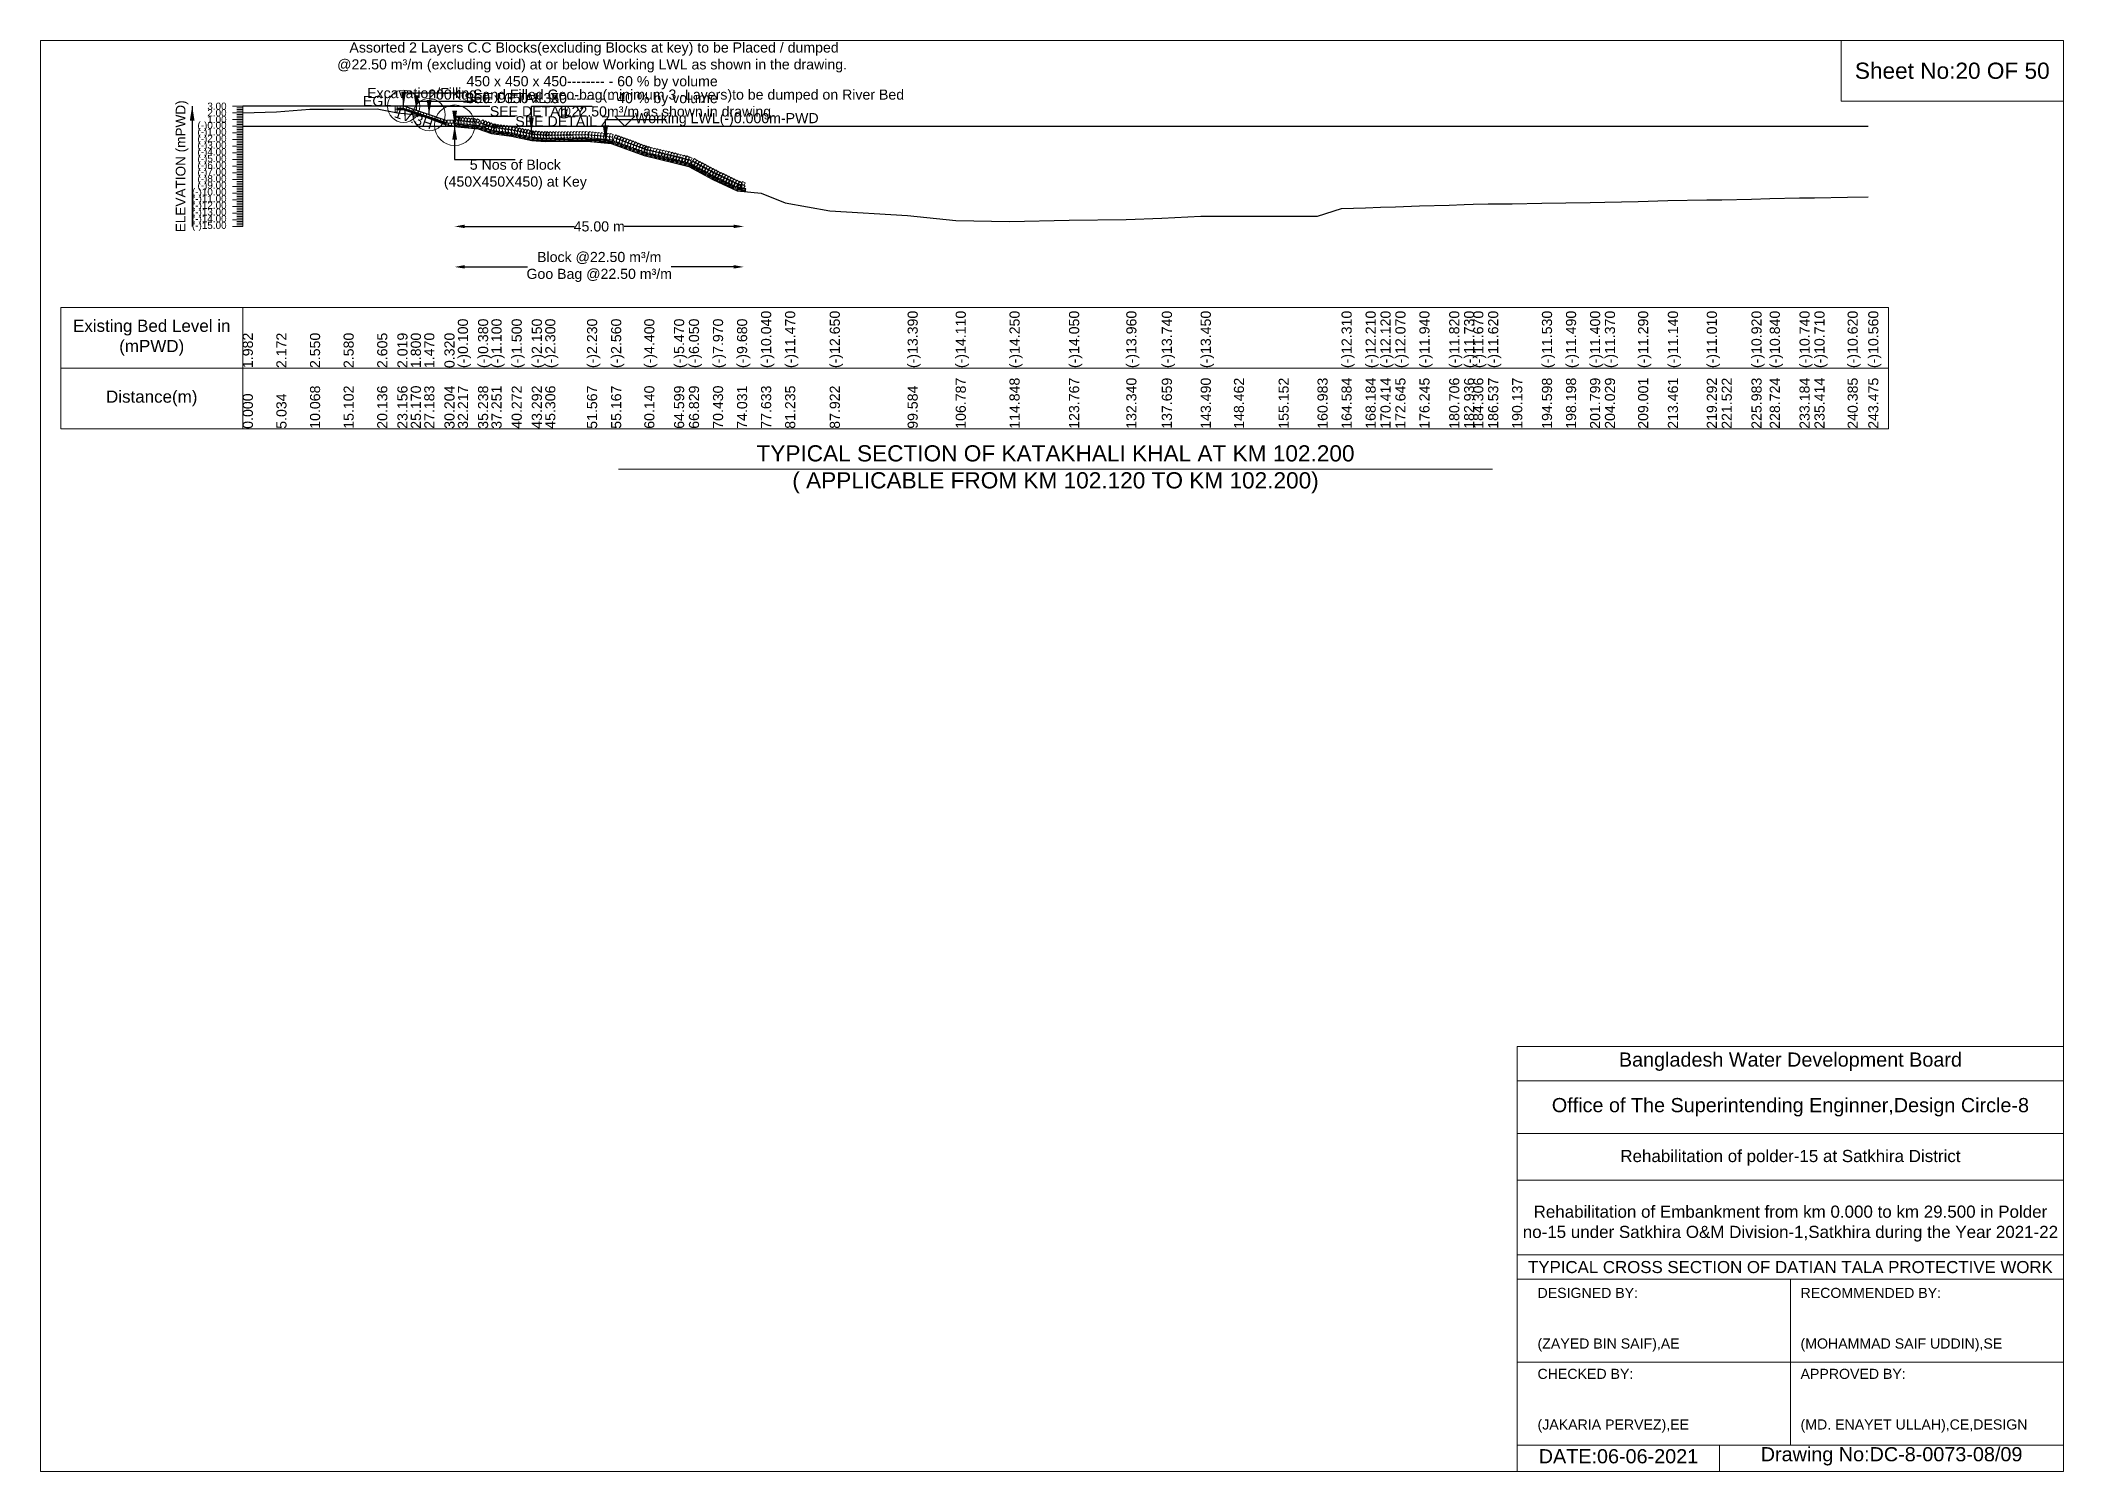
# Model space of a CAD drawing. Header units: inches. Extents: x 89000 to 845000, y -7071 to 31.
# Drawn here: x 385000 to 395000, y -7071 to 0 of the extents above; entities that cross this region are included whole.
import ezdxf

# ---------------------------------------------------------------- set-up
doc = ezdxf.new("R2010")
doc.units = ezdxf.units.IN
doc.header["$LTSCALE"] = 7
doc.header["$MEASUREMENT"] = 0
for name, color, linetype, lineweight in [('Cross section Data Border', 7, 'Continuous', 9), ('Cross Section Labels', 7, 'Continuous', 9), ('Existing_Bed_Level for Xsection', 7, 'Continuous', 25), ('Long Section Labels', 7, 'Continuous', 9)]:
    doc.layers.add(name, color=color, linetype=linetype, lineweight=lineweight)
doc.styles.get("Standard").update_dxf_attribs({"font": 'arial.ttf'})
doc.dimstyles.new('Appron Lebeling Style', dxfattribs={"dimtxt": 50, "dimasz": 50, "dimexe": 0.18, "dimexo": 0.0625, "dimgap": 0.09, "dimtad": 0, "dimtih": 1, "dimtoh": 1, "dimdec": 4, "dimzin": 0, "dimdsep": 46, "dimtxsty": 'Standard', "dimcen": 0.09, "dimse1": 1, "dimse2": 1, "dimadec": 0, "dimazin": 0, "dimtfac": 1, "dimtdec": 4, "dimtofl": 0, "dimtmove": 0, "dimatfit": 3, "dimfxl": 1, "dimtolj": 1, "dimtzin": 0, "dimarcsym": 0})
doc.dimstyles.get("Standard").update_dxf_attribs({"dimtxt": 0.18, "dimasz": 0.18, "dimexe": 0.18, "dimexo": 0.0625, "dimgap": 0.09, "dimtad": 0, "dimtih": 1, "dimtoh": 1, "dimdec": 4, "dimzin": 0, "dimdsep": 46, "dimtxsty": 'Standard', "dimcen": 0.09, "dimadec": 0, "dimazin": 0, "dimtfac": 1, "dimtdec": 4, "dimtofl": 0, "dimtmove": 0, "dimatfit": 3, "dimfxl": 1, "dimtolj": 1, "dimtzin": 0, "dimarcsym": 0})

msp = doc.modelspace()

# ---------------------------------------------------------------- texts
at = {"layer": 'Cross section Data Border', "char_height": 60, "width": 800, "attachment_point": 5}
for s, insert in [('Existing Bed Level in (mPWD)', (385550, -1468.75)), ('Distance(m)', (385550, -1768.75))]:
    msp.add_mtext(s, dxfattribs=dict(at, insert=insert))
at = {"layer": 'Cross Section Labels'}
for s, insert, char_height, attachment_point in [(' Assorted 2 Layers C.C Blocks(excluding Blocks at key) to be Placed / dumped^J@22.50 m³/m (excluding void) at or below Working LWL as shown in the drawing.^J450 x 450 x 450-------- - 60 % by volume^J350 x 350 x 350-------- - 40 % by volume', (387726.7087, -324.75), 50, 8), ('Sheet No:20 OF 50', (394450, -150), 80, 5), ('EGL', (386733.88582, -324.75), 50, 9), ('Excavation/Filling', (387158.00487, -300), 50, 9), ('200Kg Sand Filled Geo-bag(minimum 3 -Layers)to be dumped on River Bed^J@22.50m³/m as shown in drawing.', (388092.70902, -390.75), 50, 8), ('SEE DETAIL X', (387094.89237, -258.75), 50, 1), ('SEE DETAIL Y', (387221.11737, -324.75), 50, 1), ('SEE DETAIL Z', (387347.34237, -374.25), 50, 1), ('Working LWL(-)0.000m-PWD', (387938.34237, -423.75), 50, 7), ('5 Nos of Block ^J(450X450X450) at Key', (387347.34237, -588.75), 50, 2), ('TYPICAL SECTION OF KATAKHALI KHAL AT KM 102.200^J( APPLICABLE FROM KM 102.120 TO KM 102.200)', (390017.34264, -2118.75), 80, 5), ('Bangladesh Water Development Board', (393650, -5046), 70, 5), ('Office of The Superintending Enginner,Design Circle-8', (393650, -5271), 70, 5)]:
    msp.add_mtext(s, dxfattribs=dict(at, insert=insert, char_height=char_height, attachment_point=attachment_point))
at = {"layer": 'Cross Section Labels', "insert": (386852.78711, -361.44077), "char_height": 50, "attachment_point": 2, "rotation": 341.565051177}
msp.add_mtext('1V:3H', dxfattribs=at)
at = {"layer": 'Cross Section Labels'}
for s, insert, char_height, width, attachment_point in [('Rehabilitation of polder-15 at Satkhira District', (393650, -5521), 60, 2800, 5), ('Rehabilitation of Embankment from km 0.000 to km 29.500 in Polder no-15 under Satkhira O&M Division-1,Satkhira during the Year 2021-22', (393650, -5846), 60, 2700, 5), ('TYPICAL CROSS SECTION OF DATIAN TALA PROTECTIVE WORK', (393650, -6061), 59.5765532, 2800, 5), ('DESIGNED BY:^J^J^J(ZAYED BIN SAIF),AE', (392400, -6321), 50, 1400, 4), ('RECOMMENDED BY:^J^J^J(MOHAMMAD SAIF UDDIN),SE', (393700, -6321), 50, 1400, 4), ('CHECKED BY:^J^J^J(JAKARIA PERVEZ),EE', (392400, -6721), 50, 1400, 4), ('APPROVED BY:^J^J^J(MD. ENAYET ULLAH),CE,DESIGN', (393700, -6721), 50, 1400, 4), ('DATE:06-06-2021', (392800, -6996), 70, 1400, 5), ('Drawing No:DC-8-0073-08/09', (394150, -6996), 70, 2200, 5)]:
    msp.add_mtext(s, dxfattribs=dict(at, insert=insert, char_height=char_height, width=width, attachment_point=attachment_point))
at = {"layer": 'Long Section Labels', "rotation": 90}
for s, insert, char_height, attachment_point in [('ELEVATION (mPWD)', (385700, -621.75), 48, 5), ('(-)0.100', (387063.16146, -1618.75), 50, 1), ('(-)0.380', (387162.84158, -1618.75), 50, 1), ('(-)1.100', (387229.28159, -1618.75), 50, 1), ('(-)1.500', (387328.96174, -1618.75), 50, 1), ('(-)2.150', (387428.64187, -1618.75), 50, 1), ('(-)2.300', (387495.08204, -1618.75), 50, 1), ('(-)2.230', (387701.71277, -1618.75), 50, 1), ('(-)2.560', (387820.513, -1618.75), 50, 1), ('(-)4.400', (387984.61297, -1618.75), 50, 1), ('(-)5.470', (388131.75641, -1618.75), 50, 1), ('(-)6.050', (388205.35003, -1618.75), 50, 1), ('(-)7.970', (388324.17727, -1618.75), 50, 1), ('(-)9.680', (388443.01968, -1618.75), 50, 1), ('(-)10.040', (388561.87517, -1618.75), 50, 1), ('(-)11.470', (388680.74199, -1618.75), 50, 1), ('(-)12.650', (388901.44029, -1618.75), 50, 1), ('(-)13.390', (389286.28254, -1618.75), 50, 1), ('(-)14.110', (389523.98033, -1618.75), 50, 1), ('(-)14.250', (389789.96956, -1618.75), 50, 1), ('(-)14.050', (390084.32207, -1618.75), 50, 1), ('(-)13.960', (390367.2338, -1618.75), 50, 1), ('(-)13.740', (390542.76296, -1618.75), 50, 1), ('(-)13.450', (390735.18088, -1618.75), 50, 1), ('(-)13.450', (390735.18088, -1618.75), 50, 1), ('(-)13.450', (390735.18088, -1618.75), 50, 1), ('(-)13.450', (390735.18088, -1618.75), 50, 1), ('(-)12.310', (391431.25684, -1618.75), 50, 1), ('(-)12.210', (391550.08452, -1618.75), 50, 1), ('(-)12.120', (391623.67669, -1618.75), 50, 1), ('(-)12.070', (391697.27399, -1618.75), 50, 1), ('(-)11.940', (391816.09664, -1618.75), 50, 1), ('(-)11.820', (391963.29446, -1618.75), 50, 1), ('(-)11.730', (392036.90038, -1618.75), 50, 1), ('(-)11.670', (392082.11247, -1618.75), 50, 1), ('(-)11.620', (392155.71291, -1618.75), 50, 1), ('(-)11.620', (392155.71291, -1618.75), 50, 1), ('(-)11.530', (392421.73554, -1618.75), 50, 1), ('(-)11.490', (392540.55033, -1618.75), 50, 1), ('(-)11.400', (392659.37113, -1618.75), 50, 1), ('(-)11.370', (392732.96927, -1618.75), 50, 1), ('(-)11.290', (392897.02952, -1618.75), 50, 1), ('(-)11.140', (393044.21074, -1618.75), 50, 1), ('(-)11.010', (393236.63068, -1618.75), 50, 1), ('(-)11.010', (393236.63068, -1618.75), 50, 1), ('(-)10.920', (393457.43077, -1618.75), 50, 1), ('(-)10.840', (393547.87953, -1618.75), 50, 1), ('(-)10.740', (393695.06583, -1618.75), 50, 1), ('(-)10.710', (393768.66459, -1618.75), 50, 1), ('(-)10.620', (393932.72075, -1618.75), 50, 1), ('(-)10.560', (394034.68528, -1618.75), 50, 1), ('1.982', (386000, -1618.75), 50, 1), ('2.172', (386166.12013, -1618.75), 50, 1), ('2.550', (386332.24043, -1618.75), 50, 1), ('2.580', (386498.36056, -1618.75), 50, 1), ('2.605', (386664.48086, -1618.75), 50, 1), ('2.019', (386764.16101, -1618.75), 50, 1), ('1.800', (386830.60098, -1618.75), 50, 1), ('1.470', (386897.04116, -1618.75), 50, 1), ('0.320', (386996.72128, -1618.75), 50, 1), ('106.787', (389523.98033, -1918.75), 50, 1), ('114.848', (389789.96956, -1918.75), 50, 1), ('123.767', (390084.32207, -1918.75), 50, 1), ('132.340', (390367.2338, -1918.75), 50, 1), ('137.659', (390542.76296, -1918.75), 50, 1), ('143.490', (390735.18088, -1918.75), 50, 1), ('148.462', (390899.23473, -1918.75), 50, 1), ('155.152', (391120.01749, -1918.75), 50, 1), ('160.983', (391312.43614, -1918.75), 50, 1), ('164.584', (391431.25684, -1918.75), 50, 1), ('168.184', (391550.08452, -1918.75), 50, 1), ('170.414', (391623.67669, -1918.75), 50, 1), ('172.645', (391697.27399, -1918.75), 50, 1), ('176.245', (391816.09664, -1918.75), 50, 1), ('180.706', (391963.29446, -1918.75), 50, 1), ('182.936', (392036.90038, -1918.75), 50, 1), ('184.306', (392082.11247, -1918.75), 50, 1), ('186.537', (392155.71291, -1918.75), 50, 1), ('190.137', (392274.53191, -1918.75), 50, 1), ('194.598', (392421.73554, -1918.75), 50, 1), ('198.198', (392540.55033, -1918.75), 50, 1), ('201.799', (392659.37113, -1918.75), 50, 1), ('204.029', (392732.96927, -1918.75), 50, 1), ('209.001', (392897.02952, -1918.75), 50, 1), ('213.461', (393044.21074, -1918.75), 50, 1), ('219.292', (393236.63068, -1918.75), 50, 1), ('221.522', (393310.22687, -1918.75), 50, 1), ('225.983', (393457.43077, -1918.75), 50, 1), ('228.724', (393547.87953, -1918.75), 50, 1), ('233.184', (393695.06583, -1918.75), 50, 1), ('235.414', (393768.66459, -1918.75), 50, 1), ('240.385', (393932.72075, -1918.75), 50, 1), ('243.475', (394034.68528, -1918.75), 50, 1), ('0.000', (386000, -1918.75), 50, 1), ('5.034', (386166.12013, -1918.75), 50, 1), ('10.068', (386332.24043, -1918.75), 50, 1), ('15.102', (386498.36056, -1918.75), 50, 1), ('20.136', (386664.48086, -1918.75), 50, 1), ('23.156', (386764.16101, -1918.75), 50, 1), ('25.170', (386830.60098, -1918.75), 50, 1), ('27.183', (386897.04116, -1918.75), 50, 1), ('30.204', (386996.72128, -1918.75), 50, 1), ('32.217', (387063.16146, -1918.75), 50, 1), ('35.238', (387162.84158, -1918.75), 50, 1), ('37.251', (387229.28159, -1918.75), 50, 1), ('40.272', (387328.96174, -1918.75), 50, 1), ('43.292', (387428.64187, -1918.75), 50, 1), ('45.306', (387495.08204, -1918.75), 50, 1), ('51.567', (387701.71277, -1918.75), 50, 1), ('55.167', (387820.513, -1918.75), 50, 1), ('60.140', (387984.61297, -1918.75), 50, 1), ('64.599', (388131.75641, -1918.75), 50, 1), ('66.829', (388205.35003, -1918.75), 50, 1), ('70.430', (388324.17727, -1918.75), 50, 1), ('74.031', (388443.01968, -1918.75), 50, 1), ('77.633', (388561.87517, -1918.75), 50, 1), ('81.235', (388680.74199, -1918.75), 50, 1), ('87.922', (388901.44029, -1918.75), 50, 1), ('99.584', (389286.28254, -1918.75), 50, 1)]:
    msp.add_mtext(s, dxfattribs=dict(at, insert=insert, char_height=char_height, attachment_point=attachment_point))
at = {"layer": 'Long Section Labels', "char_height": 35, "attachment_point": 6}
for s, insert in [('(-)0.00', (385920, -423.75)), ('3.00', (385920, -324.75)), ('2.00', (385920, -357.75)), ('1.00', (385920, -390.75)), ('(-)1.00', (385920, -456.75)), ('(-)2.00', (385920, -489.75)), ('(-)3.00', (385920, -522.75)), ('(-)4.00', (385920, -555.75)), ('(-)5.00', (385920, -588.75)), ('(-)6.00', (385920, -621.75)), ('(-)7.00', (385920, -654.75)), ('(-)8.00', (385920, -687.75)), ('(-)9.00', (385920, -720.75)), ('(-)10.00', (385920, -753.75)), ('(-)11.00', (385920, -786.75)), ('(-)12.00', (385920, -819.75)), ('(-)13.00', (385920, -852.75)), ('(-)14.00', (385920, -885.75)), ('(-)15.00', (385920, -918.75))]:
    msp.add_mtext(s, dxfattribs=dict(at, insert=insert))

# ---------------------------------------------------------------- blocks, each defined once
blk = doc.blocks.new('*D299')
at = {"layer": 'Cross Section Labels', "color": 0, "lineweight": -2, "transparency": 16777216}
for p, q in [((387097, -919), (387639, -919)), ((388427, -919), (387886, -919))]:
    blk.add_line(p, q, dxfattribs=at)
at = {"layer": 'Cross Section Labels', "color": 0, "transparency": 16777216}
for points in [[(387097, -910), (387097, -927), (387047, -919)], [(388427, -910), (388427, -927), (388477, -919)]]:
    blk.add_solid(points, dxfattribs=at)
at = {"layer": 'Defpoints', "color": 0, "transparency": 16777216}
for p in [(387047, -424), (388477, -747), (388477, -919)]:
    blk.add_point(p, dxfattribs=at)
at = {"layer": 'Cross Section Labels', "color": 0, "transparency": 16777216, "insert": (387762, -919), "char_height": 50, "attachment_point": 5}
blk.add_mtext('\\A1;45.00 m', dxfattribs=at)
blk = doc.blocks.new('*D300')
at = {"layer": 'Cross Section Labels', "color": 0, "lineweight": -2, "transparency": 16777216}
for p, q in [((387097, -1119), (387407, -1119)), ((388427, -1119), (388118, -1119))]:
    blk.add_line(p, q, dxfattribs=at)
at = {"layer": 'Cross Section Labels', "color": 0, "transparency": 16777216}
for points in [[(387097, -1110), (387097, -1127), (387047, -1119)], [(388427, -1110), (388427, -1127), (388477, -1119)]]:
    blk.add_solid(points, dxfattribs=at)
at = {"layer": 'Defpoints', "color": 0, "transparency": 16777216}
for p in [(387047, -424), (388477, -747), (388477, -1119)]:
    blk.add_point(p, dxfattribs=at)
at = {"layer": 'Cross Section Labels', "color": 0, "transparency": 16777216, "insert": (387762, -1119), "char_height": 50, "attachment_point": 5}
blk.add_mtext('\\A1;Block @22.50 m³/m ^JGoo Bag @22.50 m³/m ', dxfattribs=at)

# ---------------------------------------------------------------- dimensions: what is measured, and where the dimension line sits
at = {"layer": 'Cross Section Labels'}
for base, text, picture, middle in [((388477.38263, -918.75), '45.00 m', '*D299', (387762.3625, -918.75)), ((388477.38263, -1118.75), 'Block @22.50 m³/m ^JGoo Bag @22.50 m³/m ', '*D300', (387762.3625, -1118.75))]:
    dim = msp.add_linear_dim(base=base, p1=(387047.34237, -423.75), p2=(388477.38263, -746.62469), text=text, dimstyle='Appron Lebeling Style', dxfattribs=at)
    dim.commit()
    dim.dimension.update_dxf_attribs({"geometry": picture, "text_midpoint": middle})

# ---------------------------------------------------------------- linework, layer by layer
at = {"layer": 'Cross section Data Border'}
msp.add_lwpolyline([(385100, -1318.75), (394134.68528, -1318.75), (394134.68528, -1918.75), (385100, -1918.75)], close=True, dxfattribs=at)
for points in [[(386000, -1318.75), (386000, -1918.75)], [(385100, -1618.75), (394134.68528, -1618.75)]]:
    msp.add_lwpolyline(points, dxfattribs=at)
at = {"layer": 'Cross Section Labels'}
for points in [[(385000, 0), (395000, 0), (395000, -7071), (385000, -7071)], [(393900, 0), (395000, 0), (395000, -300), (393900, -300)], [(387888.34237, -423.75), (387938.34237, -373.75), (387838.34237, -373.75)]]:
    msp.add_lwpolyline(points, close=True, dxfattribs=at)
for points in [[(387857.34264, -2118.75), (390017.34264, -2118.75), (392177.34264, -2118.75)], [(392300, -7071), (392300, -4971), (395000, -4971)], [(392300, -5141), (395000, -5141)], [(392300, -5401), (395000, -5401)], [(392300, -5631), (395000, -5631)], [(392300, -6001), (395000, -6001)], [(392300, -6121), (395000, -6121)], [(393650, -6121), (393650, -6941)], [(392300, -6531), (395000, -6531)], [(392300, -6941), (395000, -6941)], [(393300, -6941), (393300, -7071)]]:
    msp.add_lwpolyline(points, dxfattribs=at)
for centre, radius in [((386794.89237, -324.75), 80), ((386921.11737, -366.825), 80), ((387047.34237, -418.8), 100)]:
    msp.add_circle(centre, radius, dxfattribs=at)
at = {"layer": 'Existing_Bed_Level for Xsection'}
for points in [[(387047.34237, -324.75), (386000, -324.75)], [(386000, -358.344), (386166.12013, -352.074), (386332.24043, -339.6), (386498.36056, -338.61), (386664.48086, -337.785), (386764.16101, -357.123), (386830.60098, -364.35), (386897.04116, -375.24), (386996.72128, -413.19), (387063.16146, -427.05), (387162.84158, -436.29), (387229.28159, -460.05), (387328.96174, -473.25), (387428.64187, -494.7), (387495.08204, -499.65), (387701.71277, -497.34), (387820.513, -508.23), (387984.61297, -568.95), (388131.75641, -604.26), (388205.35003, -623.4), (388324.17727, -686.76), (388443.01968, -743.19), (388561.87517, -755.07), (388680.74199, -802.26), (388901.44029, -841.2), (389286.28254, -865.62), (389523.98033, -889.38), (389789.96956, -894), (390084.32207, -887.4), (390367.2338, -884.43), (390542.76296, -877.17), (390735.18088, -867.6), (390899.23473, -867.6), (391120.01749, -867.6), (391312.43614, -867.6), (391431.25684, -829.98), (391550.08452, -826.68), (391623.67669, -823.71), (391697.27399, -822.06), (391816.09664, -817.77), (391963.29446, -813.81), (392036.90038, -810.84), (392082.11247, -808.86), (392155.71291, -807.21), (392274.53191, -807.21), (392421.73554, -804.24), (392540.55033, -802.92), (392659.37113, -799.95), (392732.96927, -798.96), (392897.02952, -796.32), (393044.21074, -791.37), (393236.63068, -787.08), (393310.22687, -787.08), (393457.43077, -784.11), (393547.87953, -781.47), (393695.06583, -778.17), (393768.66459, -777.18), (393932.72075, -774.21), (394034.68528, -772.23)], [(387010.21737, -396.525), (386796.41647, -325.25804), (386794.89237, -324.75), (386793.28582, -324.75), (386763.58582, -324.75)], [(386763.58582, -334.65), (386793.28582, -334.65), (387010.21737, -406.96052)], [(386763.58582, -337.95), (386792.7503, -337.95), (387005.6003, -408.9)], [(386763.58582, -341.25), (386792.21479, -341.25), (387002.79237, -411.44253)], [(386000, -423.75), (394034.68528, -423.75)]]:
    msp.add_lwpolyline(points, dxfattribs=at)
at = {"layer": 'Long Section Labels'}
for points in [[(386000, -324.75), (385950, -324.75)], [(386000, -357.75), (385950, -357.75)], [(386000, -390.75), (385950, -390.75)], [(386000, -333), (385970, -333)], [(386000, -341.25), (385970, -341.25)], [(386000, -349.5), (385970, -349.5)], [(386000, -366), (385970, -366)], [(386000, -374.25), (385970, -374.25)], [(386000, -382.5), (385970, -382.5)], [(386000, -399), (385970, -399)], [(386000, -918.75), (386000, -885.75), (386000, -852.75), (386000, -819.75), (386000, -786.75), (386000, -753.75), (386000, -720.75), (386000, -687.75), (386000, -654.75), (386000, -621.75), (386000, -588.75), (386000, -555.75), (386000, -522.75), (386000, -489.75), (386000, -456.75), (386000, -423.75), (386000, -390.75), (386000, -357.75), (386000, -324.75)], [(386000, -423.75), (385950, -423.75)], [(386000, -456.75), (385950, -456.75)], [(386000, -489.75), (385950, -489.75)], [(386000, -407.25), (385970, -407.25)], [(386000, -415.5), (385970, -415.5)], [(386000, -432), (385970, -432)], [(386000, -440.25), (385970, -440.25)], [(386000, -448.5), (385970, -448.5)], [(386000, -465), (385970, -465)], [(386000, -473.25), (385970, -473.25)], [(386000, -481.5), (385970, -481.5)], [(386000, -498), (385970, -498)], [(386000, -522.75), (385950, -522.75)], [(386000, -555.75), (385950, -555.75)], [(386000, -588.75), (385950, -588.75)], [(386000, -506.25), (385970, -506.25)], [(386000, -514.5), (385970, -514.5)], [(386000, -531), (385970, -531)], [(386000, -539.25), (385970, -539.25)], [(386000, -547.5), (385970, -547.5)], [(386000, -564), (385970, -564)], [(386000, -572.25), (385970, -572.25)], [(386000, -580.5), (385970, -580.5)], [(386000, -597), (385970, -597)], [(386000, -621.75), (385950, -621.75)], [(386000, -654.75), (385950, -654.75)], [(386000, -687.75), (385950, -687.75)], [(386000, -605.25), (385970, -605.25)], [(386000, -613.5), (385970, -613.5)], [(386000, -630), (385970, -630)], [(386000, -638.25), (385970, -638.25)], [(386000, -646.5), (385970, -646.5)], [(386000, -663), (385970, -663)], [(386000, -671.25), (385970, -671.25)], [(386000, -679.5), (385970, -679.5)], [(386000, -696), (385970, -696)], [(386000, -720.75), (385950, -720.75)], [(386000, -753.75), (385950, -753.75)], [(386000, -786.75), (385950, -786.75)], [(386000, -704.25), (385970, -704.25)], [(386000, -712.5), (385970, -712.5)], [(386000, -729), (385970, -729)], [(386000, -737.25), (385970, -737.25)], [(386000, -745.5), (385970, -745.5)], [(386000, -762), (385970, -762)], [(386000, -770.25), (385970, -770.25)], [(386000, -778.5), (385970, -778.5)], [(386000, -795), (385970, -795)], [(386000, -819.75), (385950, -819.75)], [(386000, -852.75), (385950, -852.75)], [(386000, -885.75), (385950, -885.75)], [(386000, -803.25), (385970, -803.25)], [(386000, -811.5), (385970, -811.5)], [(386000, -828), (385970, -828)], [(386000, -836.25), (385970, -836.25)], [(386000, -844.5), (385970, -844.5)], [(386000, -861), (385970, -861)], [(386000, -869.25), (385970, -869.25)], [(386000, -877.5), (385970, -877.5)], [(386000, -894), (385970, -894)], [(386000, -918.75), (385950, -918.75)], [(386000, -902.25), (385970, -902.25)], [(386000, -910.5), (385970, -910.5)]]:
    msp.add_lwpolyline(points, dxfattribs=at)
for points in [[(386763.58582, -324.75), (386753.68582, -324.75), (386753.68582, -339.6), (386763.58582, -339.6)], [(386763.58582, -339.6), (386753.68582, -339.6), (386753.68582, -354.45), (386763.58582, -354.45)], [(386778.43582, -324.75), (386763.58582, -324.75), (386763.58582, -334.65), (386778.43582, -334.65)], [(386793.28582, -324.75), (386778.43582, -324.75), (386778.43582, -334.65), (386793.28582, -334.65)], [(386810.50442, -329.95402), (386796.41647, -325.25804), (386793.28582, -334.65), (386807.37377, -339.34598)], [(386824.59237, -334.65), (386810.50442, -329.95402), (386807.37377, -339.34598), (386821.46171, -344.04196)], [(386838.68032, -339.34598), (386824.59237, -334.65), (386821.46171, -344.04196), (386835.54966, -348.73795)], [(386852.76826, -344.04196), (386838.68032, -339.34598), (386835.54966, -348.73795), (386849.63761, -353.43393)], [(386866.85621, -348.73795), (386852.76826, -344.04196), (386849.63761, -353.43393), (386863.72555, -358.12991)], [(386880.94416, -353.43393), (386866.85621, -348.73795), (386863.72555, -358.12991), (386877.8135, -362.82589)], [(386895.0321, -358.12991), (386880.94416, -353.43393), (386877.8135, -362.82589), (386891.90145, -367.52188)], [(386909.12005, -362.82589), (386895.0321, -358.12991), (386891.90145, -367.52188), (386905.9894, -372.21786)], [(386923.208, -367.52188), (386909.12005, -362.82589), (386905.9894, -372.21786), (386920.07734, -376.91384)], [(386937.29594, -372.21786), (386923.208, -367.52188), (386920.07734, -376.91384), (386934.16529, -381.60982)], [(386951.38389, -376.91384), (386937.29594, -372.21786), (386934.16529, -381.60982), (386948.25324, -386.30581)], [(386965.47184, -381.60982), (386951.38389, -376.91384), (386948.25324, -386.30581), (386962.34118, -391.00179)], [(386979.55979, -386.30581), (386965.47184, -381.60982), (386962.34118, -391.00179), (386976.42913, -395.69777)], [(386993.64773, -391.00179), (386979.55979, -386.30581), (386976.42913, -395.69777), (386990.51708, -400.39375)], [(387007.73568, -395.69777), (386993.64773, -391.00179), (386990.51708, -400.39375), (387004.60502, -405.08973)], [(387025.06737, -394.05), (387010.21737, -394.05), (387010.21737, -408.9), (387025.06737, -408.9)], [(387039.91737, -394.05), (387025.06737, -394.05), (387025.06737, -408.9), (387039.91737, -408.9)], [(387066.55919, -393.69109), (387051.73275, -394.5273), (387052.56897, -409.35374), (387067.3954, -408.51753)], [(387073.08027, -386.38989), (387062.00116, -376.50172), (387052.113, -387.58082), (387063.1921, -397.46899)], [(387083.20938, -386.90024), (387071.084, -378.32716), (387062.51092, -390.45254), (387074.6363, -399.02562)], [(387077.55497, -394.89147), (387062.91796, -397.3975), (387065.42399, -412.03452), (387080.061, -409.52849)], [(387097.99598, -388.2709), (387085.8706, -379.69782), (387077.29753, -391.8232), (387089.42291, -400.39628)], [(387092.34158, -396.26214), (387077.70456, -398.76817), (387080.21059, -413.40519), (387094.84761, -410.89916)], [(387112.78259, -389.64157), (387100.65721, -381.06849), (387092.08413, -393.19387), (387104.20951, -401.76695)], [(387107.12819, -397.6328), (387092.49117, -400.13883), (387094.9972, -414.77585), (387109.63422, -412.26982)], [(387127.5692, -391.01224), (387115.44382, -382.43916), (387106.87074, -394.56454), (387118.99612, -403.13762)], [(387121.9148, -399.00347), (387107.27778, -401.5095), (387109.78381, -416.14652), (387124.42083, -413.64049)], [(387142.35581, -392.3829), (387130.23043, -383.80983), (387121.65735, -395.93521), (387133.78273, -404.50828)], [(387157.14242, -393.75357), (387145.01704, -385.18049), (387136.44396, -397.30587), (387148.56934, -405.87895)], [(387171.92902, -395.12424), (387159.80364, -386.55116), (387151.23057, -398.67654), (387163.35595, -407.24962)], [(387195.8519, -403.67193), (387186.23592, -392.35577), (387174.91977, -401.97175), (387184.53575, -413.28791)], [(387209.83468, -408.67239), (387200.21869, -397.35623), (387188.90254, -406.97222), (387198.51852, -418.28837)], [(387017.64237, -408.9), (387002.79237, -408.9), (387002.79237, -423.75), (387017.64237, -423.75)], [(387032.49237, -408.9), (387017.64237, -408.9), (387017.64237, -423.75), (387032.49237, -423.75)], [(387047.34237, -408.9), (387032.49237, -408.9), (387032.49237, -423.75), (387047.34237, -423.75)], [(387136.70141, -400.37414), (387122.06439, -402.88017), (387124.57042, -417.51719), (387139.20744, -415.01116)], [(387151.48801, -401.7448), (387136.851, -404.25083), (387139.35703, -418.88785), (387153.99404, -416.38182)], [(387166.27462, -403.11547), (387151.6376, -405.6215), (387154.14363, -420.25852), (387168.78065, -417.75249)], [(387188.38981, -410.00827), (387173.58903, -408.80017), (387172.38094, -423.60095), (387187.18171, -424.80905)], [(387202.37258, -415.00873), (387187.57181, -413.80064), (387186.36371, -428.60141), (387201.16448, -429.80951)], [(387216.35535, -420.0092), (387201.55458, -418.8011), (387200.34648, -433.60187), (387215.14726, -434.80997)], [(387223.81745, -413.67285), (387214.20146, -402.35669), (387202.88531, -411.97268), (387212.50129, -423.28883)], [(387230.33812, -425.00966), (387215.53735, -423.80156), (387214.32925, -438.60234), (387229.13003, -439.81043)], [(387237.80022, -418.67331), (387228.18424, -407.35716), (387216.86808, -416.97314), (387226.48406, -428.28929)], [(387244.3209, -430.01012), (387229.52012, -428.80202), (387228.31202, -443.6028), (387243.1128, -444.81089)], [(387251.78299, -423.67377), (387242.16701, -412.35762), (387230.85085, -421.9736), (387240.46683, -433.28975)], [(387258.35522, -421.70606), (387246.57536, -412.66408), (387237.53338, -424.44394), (387249.31323, -433.48592)], [(387252.39179, -429.46941), (387237.66775, -431.39952), (387239.59786, -446.12355), (387254.3219, -444.19345)], [(387273.0767, -423.65553), (387261.29684, -414.61355), (387252.25486, -426.39341), (387264.03472, -435.43539)], [(387267.11327, -431.41888), (387252.38924, -433.34899), (387254.31935, -448.07303), (387269.04338, -446.14292)], [(387287.79818, -425.605), (387276.01832, -416.56302), (387266.97634, -428.34288), (387278.7562, -437.38486)], [(387281.83475, -433.36835), (387267.11072, -435.29846), (387269.04083, -450.0225), (387283.76486, -448.09239)], [(387302.51966, -427.55447), (387290.73981, -418.51249), (387281.69782, -430.29235), (387293.47768, -439.33433)], [(387296.55624, -435.31782), (387281.8322, -437.24793), (387283.76231, -451.97197), (387298.48635, -450.04186)], [(387317.24115, -429.50395), (387305.46129, -420.46196), (387296.41931, -432.24182), (387308.19917, -441.2838)], [(387311.27772, -437.2673), (387296.55369, -439.1974), (387298.48379, -453.92144), (387313.20783, -451.99133)], [(387331.96263, -431.45342), (387320.18277, -422.41144), (387311.14079, -434.19129), (387322.92065, -443.23328)], [(387325.9992, -439.21677), (387311.27517, -441.14688), (387313.20528, -455.87091), (387327.92931, -453.9408)], [(387343.25631, -442.21283), (387328.4249, -442.95567), (387329.16774, -457.78708), (387343.99915, -457.04424)], [(387349.82324, -434.95284), (387338.80662, -424.9951), (387328.84888, -436.01172), (387339.8655, -445.96946)], [(387357.77399, -445.33686), (387342.94258, -446.07971), (387343.68542, -460.91111), (387358.51683, -460.16827)], [(387364.34092, -438.07687), (387353.32429, -428.11913), (387343.36656, -439.13576), (387354.38318, -449.09349)], [(387372.29166, -448.4609), (387357.46025, -449.20374), (387358.20309, -464.03515), (387373.0345, -463.29231)], [(387378.85859, -441.2009), (387367.84197, -431.24317), (387357.88423, -442.25979), (387368.90086, -452.21753)], [(387386.80934, -451.58493), (387371.97793, -452.32777), (387372.72077, -467.15918), (387387.55218, -466.41634)], [(387393.37627, -444.32494), (387382.35964, -434.3672), (387372.40191, -445.38383), (387383.41853, -455.34156)], [(387401.32701, -454.70897), (387386.4956, -455.45181), (387387.23844, -470.28322), (387402.06985, -469.54038)], [(387407.89394, -447.44897), (387396.87732, -437.49124), (387386.91958, -448.50786), (387397.93621, -458.4656)], [(387415.84469, -457.833), (387401.01328, -458.57584), (387401.75612, -473.40725), (387416.58753, -472.66441)], [(387422.41162, -450.57301), (387411.395, -440.61527), (387401.43726, -451.63189), (387412.45388, -461.58963)], [(387430.36236, -460.95704), (387415.53096, -461.69988), (387416.2738, -476.53129), (387431.10521, -475.78845)], [(387436.92929, -453.69704), (387425.91267, -443.73931), (387415.95494, -454.75593), (387426.97156, -464.71367)], [(387446.0361, -454.05118), (387433.75782, -445.69856), (387425.40519, -457.97684), (387437.68347, -466.32946)], [(387440.52699, -462.14327), (387425.93763, -464.91331), (387428.70768, -479.50267), (387443.29704, -476.73262)], [(387460.84506, -455.1545), (387448.56678, -446.80187), (387440.21415, -459.08015), (387452.49243, -467.43278)], [(387455.33594, -463.24658), (387440.74659, -466.01663), (387443.51663, -480.60598), (387458.10599, -477.83594)], [(387475.65401, -456.25781), (387463.37573, -447.90519), (387455.02311, -460.18346), (387467.30139, -468.53609)], [(387470.1449, -464.34989), (387455.55554, -467.11994), (387458.32559, -481.7093), (387472.91495, -478.93925)], [(387490.46297, -457.36112), (387478.18469, -449.0085), (387469.83206, -461.28678), (387482.11034, -469.6394)], [(387484.95386, -465.45321), (387470.3645, -468.22325), (387473.13455, -482.81261), (387487.72391, -480.04256)], [(387505.27193, -458.46444), (387492.99365, -450.11181), (387484.64102, -462.39009), (387496.9193, -470.74272)], [(387499.76281, -466.55652), (387485.17346, -469.32657), (387487.94351, -483.91592), (387502.53286, -481.14588)], [(387516.56483, -457.57841), (387503.6178, -450.30539), (387496.34477, -463.25242), (387509.29181, -470.52544)], [(387511.76725, -466.1116), (387497.46792, -470.11804), (387501.47436, -484.41737), (387515.77369, -480.41094)], [(387531.4139, -457.41241), (387518.46687, -450.13939), (387511.19385, -463.08642), (387524.14088, -470.35944)], [(387526.61632, -465.9456), (387512.31699, -469.95204), (387516.32343, -484.25137), (387530.62276, -480.24493)], [(387546.26297, -457.2464), (387533.31594, -449.97338), (387526.04292, -462.92042), (387538.98995, -470.19344)], [(387541.4654, -465.7796), (387527.16606, -469.78603), (387531.1725, -484.08537), (387545.47183, -480.07893)], [(387561.11204, -457.0804), (387548.16501, -449.80738), (387540.89199, -462.75441), (387553.83902, -470.02743)], [(387556.31447, -465.61359), (387542.01513, -469.62003), (387546.02157, -483.91936), (387560.32091, -479.91293)], [(387575.96112, -456.9144), (387563.01408, -449.64138), (387555.74106, -462.58841), (387568.68809, -469.86143)], [(387571.16354, -465.44759), (387556.86421, -469.45403), (387560.87064, -483.75336), (387575.16998, -479.74692)], [(387590.81019, -456.7484), (387577.86316, -449.47537), (387570.59013, -462.42241), (387583.53717, -469.69543)], [(387586.01261, -465.28159), (387571.71328, -469.28802), (387575.71972, -483.58736), (387590.01905, -479.58092)], [(387605.65926, -456.58239), (387592.71223, -449.30937), (387585.43921, -462.2564), (387598.38624, -469.52942)], [(387600.86168, -465.11558), (387586.56235, -469.12202), (387590.56879, -483.42136), (387604.86812, -479.41492)], [(387620.50833, -456.41639), (387607.5613, -449.14337), (387600.28828, -462.0904), (387613.23531, -469.36342)], [(387615.71076, -464.94958), (387601.41142, -468.95602), (387605.41786, -483.25535), (387619.7172, -479.24891)], [(387635.35741, -456.25039), (387622.41037, -448.97736), (387615.13735, -461.9244), (387628.08438, -469.19742)], [(387630.55983, -464.78358), (387616.26049, -468.79002), (387620.26693, -483.08935), (387634.56627, -479.08291)], [(387649.13199, -453.5716), (387634.74667, -449.88584), (387631.06091, -464.27117), (387645.44623, -467.95693)], [(387645.4089, -464.61757), (387631.10957, -468.62401), (387635.11601, -482.92335), (387649.41534, -478.91691)], [(387663.98107, -453.4056), (387649.59574, -449.71984), (387645.90998, -464.10517), (387660.29531, -467.79093)], [(387660.25797, -464.45157), (387645.95864, -468.45801), (387649.96508, -482.75734), (387664.26441, -478.7509)], [(387678.83014, -453.2396), (387664.44481, -449.55384), (387660.75905, -463.93916), (387675.14438, -467.62493)], [(387675.10705, -464.28557), (387660.80771, -468.29201), (387664.81415, -482.59134), (387679.11348, -478.5849)], [(387693.67921, -453.0736), (387679.29388, -449.38783), (387675.60812, -463.77316), (387689.99345, -467.45892)], [(387689.95612, -464.11956), (387675.65678, -468.126), (387679.66322, -482.42534), (387693.96256, -478.4189)], [(387708.52828, -452.90759), (387694.14296, -449.22183), (387690.45719, -463.60716), (387704.84252, -467.29292)], [(387704.80519, -463.95356), (387690.50586, -467.96), (387694.51229, -482.25933), (387708.81163, -478.2529)], [(387722.99604, -465.80136), (387708.36159, -468.32233), (387710.88256, -482.95679), (387725.51702, -480.43581)], [(387727.83078, -455.19475), (387713.89854, -450.05516), (387708.75896, -463.9874), (387722.69119, -469.12698)], [(387737.78404, -467.15692), (387723.14959, -469.6779), (387725.67056, -484.31235), (387740.30502, -481.79137)], [(387742.61878, -456.55031), (387728.68654, -451.41073), (387723.54696, -465.34296), (387737.47919, -470.48255)], [(387752.57204, -468.51249), (387737.93759, -471.03346), (387740.45856, -485.66791), (387755.09302, -483.14694)], [(387757.40678, -457.90588), (387743.47454, -452.76629), (387738.33496, -466.69852), (387752.26719, -471.83811)], [(387767.36004, -469.86805), (387752.72559, -472.38903), (387755.24656, -487.02348), (387769.88102, -484.5025)], [(387772.19478, -459.26144), (387758.26254, -454.12185), (387753.12296, -468.05409), (387767.05519, -473.19367)], [(387782.14804, -471.22361), (387767.51359, -473.74459), (387770.03456, -488.37904), (387784.66902, -485.85806)], [(387786.98278, -460.617), (387773.05054, -455.47742), (387767.91096, -469.40965), (387781.84319, -474.54924)], [(387796.93604, -472.57918), (387782.30159, -475.10016), (387784.82256, -489.73461), (387799.45702, -487.21363)], [(387801.77078, -461.97257), (387787.83854, -456.83298), (387782.69896, -470.76522), (387796.63119, -475.9048)], [(387811.72404, -473.93474), (387797.08959, -476.45572), (387799.61056, -491.09017), (387814.24502, -488.56919)], [(387816.55878, -463.32813), (387802.62654, -458.18855), (387797.48696, -472.12078), (387811.41919, -477.26037)], [(387826.51204, -475.29031), (387811.87759, -477.81128), (387814.39856, -492.44573), (387829.03302, -489.92476)], [(387831.34678, -464.6837), (387817.41454, -459.54411), (387812.27496, -473.47634), (387826.20719, -478.61593)], [(387848.79608, -483.13567), (387834.00943, -481.76554), (387832.6393, -496.5522), (387847.42595, -497.92233)], [(387856.22193, -474.15059), (387844.10482, -465.56583), (387835.52006, -477.68295), (387847.63717, -486.26771)], [(387862.72325, -488.28898), (387847.93659, -486.91885), (387846.56646, -501.70551), (387861.35312, -503.07564)], [(387870.1491, -479.3039), (387858.03199, -470.71914), (387849.44723, -482.83625), (387861.56434, -491.42101)], [(387876.65041, -493.44228), (387861.86376, -492.07215), (387860.49363, -506.85881), (387875.28028, -508.22894)], [(387884.07626, -484.45721), (387871.95915, -475.87245), (387863.37439, -487.98956), (387875.4915, -496.57432)], [(387890.57758, -498.59559), (387875.79092, -497.22546), (387874.42079, -512.01212), (387889.20745, -513.38225)], [(387898.00343, -489.61051), (387885.88632, -481.02575), (387877.30156, -493.14287), (387889.41867, -501.72763)], [(387911.93059, -494.76382), (387899.81348, -486.17906), (387891.22872, -498.29617), (387903.34584, -506.88093)], [(387925.85776, -499.91713), (387913.74065, -491.33237), (387905.15589, -503.44948), (387917.273, -512.03424)], [(387939.78492, -505.07043), (387927.66781, -496.48567), (387919.08305, -508.60279), (387931.20017, -517.18755)], [(387904.50475, -503.7489), (387889.71809, -502.37877), (387888.34796, -517.16543), (387903.13462, -518.53556)], [(387918.43191, -508.9022), (387903.64525, -507.53207), (387902.27512, -522.31873), (387917.06178, -523.68886)], [(387932.35908, -514.05551), (387917.57242, -512.68538), (387916.20229, -527.47204), (387930.98895, -528.84217)], [(387946.28624, -519.20882), (387931.49958, -517.83869), (387930.12945, -532.62535), (387944.91611, -533.99548)], [(387953.71209, -510.22374), (387941.59498, -501.63898), (387933.01022, -513.75609), (387945.12733, -522.34085)], [(387960.21341, -524.36212), (387945.42675, -522.99199), (387944.05662, -537.77865), (387958.84328, -539.14878)], [(387967.63925, -515.37705), (387955.52214, -506.79229), (387946.93738, -518.9094), (387959.0545, -527.49416)], [(387974.14057, -529.51543), (387959.35391, -528.1453), (387957.98378, -542.93196), (387972.77044, -544.30209)], [(387981.56642, -520.53035), (387969.44931, -511.94559), (387960.86455, -524.06271), (387972.98166, -532.64747)], [(387988.06774, -534.66874), (387973.28108, -533.29861), (387971.91095, -548.08527), (387986.69761, -549.4554)], [(387995.49358, -525.68366), (387983.37647, -517.0989), (387974.79171, -529.21601), (387986.90883, -537.80077)], [(387998.41766, -537.96613), (387983.57286, -538.35937), (387983.9661, -553.20416), (387998.81089, -552.81093)], [(388004.72547, -528.16377), (387991.67572, -521.07668), (387984.58864, -534.12643), (387997.63838, -541.21351)], [(388012.85771, -541.43131), (387998.01291, -541.82454), (387998.40615, -556.66934), (388013.25094, -556.2761)], [(388019.16552, -531.62894), (388006.11577, -524.54186), (387999.02869, -537.5916), (388012.07843, -544.67869)], [(388027.29776, -544.89649), (388012.45296, -545.28972), (388012.8462, -560.13451), (388027.69099, -559.74128)], [(388033.60557, -535.09412), (388020.55582, -528.00704), (388013.46874, -541.05678), (388026.51848, -548.14386)], [(388041.73781, -548.36167), (388026.89301, -548.7549), (388027.28625, -563.59969), (388042.13104, -563.20646)], [(388048.04562, -538.5593), (388034.99587, -531.47222), (388027.90879, -544.52196), (388040.95853, -551.60904)], [(388056.17786, -551.82684), (388041.33306, -552.22008), (388041.7263, -567.06487), (388056.57109, -566.67164)], [(388062.48567, -542.02448), (388049.43592, -534.93739), (388042.34884, -547.98714), (388055.39858, -555.07422)], [(388073.88887, -562.6288), (388063.10989, -552.41429), (388052.89538, -563.19327), (388063.67436, -573.40778)], [(388076.92572, -545.48965), (388063.87597, -538.40257), (388056.78889, -551.45231), (388069.83863, -558.5394)], [(388088.32892, -566.09397), (388077.54994, -555.87947), (388067.33543, -566.65845), (388078.11441, -576.87295)], [(388091.36577, -548.95483), (388078.31602, -541.86775), (388071.22894, -554.91749), (388084.27868, -562.00457)], [(388102.76897, -569.55915), (388091.98999, -559.34465), (388081.77548, -570.12363), (388092.55446, -580.33813)], [(388105.80582, -552.42001), (388092.75607, -545.33293), (388085.66899, -558.38267), (388098.71873, -565.46975)], [(388117.20902, -573.02433), (388106.43004, -562.80983), (388096.21553, -573.58881), (388106.99451, -583.80331)], [(388120.24587, -555.88519), (388107.19612, -548.79811), (388100.10904, -561.84785), (388113.15878, -568.93493)], [(388131.64907, -576.48951), (388120.87009, -566.275), (388110.65558, -577.05398), (388121.43456, -587.26849)], [(388134.68592, -559.35037), (388121.63617, -552.26328), (388114.54909, -565.31302), (388127.59883, -572.40011)], [(388146.08912, -579.95469), (388135.31014, -569.74018), (388125.09563, -580.51916), (388135.87461, -590.73366)], [(388149.12597, -562.81554), (388136.07622, -555.72846), (388128.98914, -568.7782), (388142.03888, -575.86529)], [(388160.91836, -583.96804), (388150.33459, -573.5514), (388139.91796, -584.13517), (388150.50172, -594.55181)], [(388164.27898, -566.88944), (388151.36568, -559.55669), (388144.03293, -572.46999), (388156.94623, -579.80274)], [(388175.29026, -587.70584), (388164.70649, -577.2892), (388154.28985, -587.87297), (388164.87362, -598.28961)], [(388178.65087, -570.62723), (388165.73757, -563.29449), (388158.40483, -576.20779), (388171.31813, -583.54053)], [(388189.66215, -591.44364), (388179.07839, -581.027), (388168.66175, -591.61077), (388179.24551, -602.02741)], [(388193.02277, -574.36503), (388180.10947, -567.03228), (388172.77672, -579.94559), (388185.69002, -587.27833)], [(388204.03405, -595.18144), (388193.45028, -584.7648), (388183.03364, -595.34856), (388193.61741, -605.7652)], [(388207.39466, -578.10283), (388194.48136, -570.77008), (388187.14862, -583.68338), (388200.06192, -591.01613)], [(388218.40594, -598.91924), (388207.82218, -588.5026), (388197.40554, -599.08636), (388207.9893, -609.503)], [(388221.76656, -581.84063), (388208.85326, -574.50788), (388201.52051, -587.42118), (388214.43381, -594.75393)], [(388236.85964, -609.62684), (388228.99753, -597.02883), (388216.39952, -604.89094), (388224.26163, -617.48894)], [(388244.1112, -593.8032), (388233.26449, -583.66065), (388223.12194, -594.50736), (388233.96865, -604.64991)], [(388257.21481, -600.79019), (388246.36809, -590.64764), (388236.22554, -601.49435), (388247.07225, -611.6369)], [(388270.31841, -607.77718), (388259.4717, -597.63463), (388249.32915, -608.48134), (388260.17586, -618.62389)], [(388249.96324, -616.61383), (388242.10114, -604.01582), (388229.50313, -611.87793), (388237.36524, -624.47593)], [(388263.06685, -623.60081), (388255.20474, -611.00281), (388242.60674, -618.86491), (388250.46884, -631.46292)], [(388276.17045, -630.5878), (388268.30835, -617.9898), (388255.71034, -625.8519), (388263.57245, -638.44991)], [(388283.42202, -614.76417), (388272.57531, -604.62161), (388262.43275, -615.46833), (388273.27947, -625.61088)], [(388289.27406, -637.57479), (388281.41195, -624.97678), (388268.81395, -632.83889), (388276.67605, -645.4369)], [(388296.52562, -621.75115), (388285.67891, -611.6086), (388275.53636, -622.45531), (388286.38307, -632.59787)], [(388302.37767, -644.56178), (388294.51556, -631.96377), (388281.91755, -639.82588), (388289.77966, -652.42388)], [(388309.62923, -628.73814), (388298.78252, -618.59559), (388288.63997, -629.4423), (388299.48668, -639.58485)], [(388315.48127, -651.54877), (388307.61917, -638.95076), (388295.02116, -646.81287), (388302.88327, -659.41087)], [(388322.73284, -635.72513), (388311.88612, -625.58258), (388301.74357, -636.42929), (388312.59029, -646.57184)], [(388328.58488, -658.53575), (388320.72277, -645.93775), (388308.12477, -653.79985), (388315.98687, -666.39786)], [(388335.83644, -642.71212), (388324.98973, -632.56957), (388314.84718, -643.41628), (388325.69389, -653.55883)], [(388341.68849, -665.52274), (388333.82638, -652.92474), (388321.22837, -660.78684), (388329.09048, -673.38485)], [(388348.94005, -649.69911), (388338.09334, -639.55655), (388327.95079, -650.40327), (388338.7975, -660.54582)], [(388354.09578, -671.1005), (388345.65594, -658.882), (388333.43745, -667.32185), (388341.87729, -679.54034)], [(388360.60313, -654.95655), (388349.29619, -645.32974), (388339.66938, -656.63669), (388350.97633, -666.2635)], [(388367.51034, -677.47014), (388359.0705, -665.25164), (388346.852, -673.69148), (388355.29184, -685.90998)], [(388374.01769, -661.32619), (388362.71074, -651.69938), (388353.08393, -663.00633), (388364.39088, -672.63314)], [(388380.92489, -683.83977), (388372.48505, -671.62128), (388360.26655, -680.06112), (388368.7064, -692.27962)], [(388387.43224, -667.69583), (388376.12529, -658.06902), (388366.49848, -669.37597), (388377.80543, -679.00277)], [(388394.33944, -690.20941), (388385.8996, -677.99092), (388373.68111, -686.43076), (388382.12095, -698.64925)], [(388400.84679, -674.06546), (388389.53984, -664.43866), (388379.91303, -675.7456), (388391.21998, -685.37241)], [(388407.75399, -696.57905), (388399.31415, -684.36056), (388387.09566, -692.8004), (388395.5355, -705.01889)], [(388414.26134, -680.4351), (388402.95439, -670.80829), (388393.32759, -682.11524), (388404.63453, -691.74205)], [(388421.16855, -702.94869), (388412.7287, -690.73019), (388400.51021, -699.17004), (388408.95005, -711.38853)], [(388427.67589, -686.80474), (388416.36895, -677.17793), (388406.74214, -688.48488), (388418.04909, -698.11169)], [(388434.5831, -709.31833), (388426.14326, -697.09983), (388413.92476, -705.53967), (388422.36461, -717.75817)], [(388441.09045, -693.17438), (388429.7835, -683.54757), (388420.15669, -694.85452), (388431.46364, -704.48133)], [(388454.505, -699.54402), (388443.19805, -689.91721), (388433.57124, -701.22416), (388444.87819, -710.85096)], [(388467.91955, -705.91365), (388456.6126, -696.28685), (388446.9858, -707.59379), (388458.29274, -717.2206)], [(388468.67905, -701.18029), (388454.78949, -695.92647), (388449.53568, -709.81603), (388463.42524, -715.06985)], [(388483.45543, -702.65723), (388469.56586, -697.40342), (388464.31205, -711.29298), (388478.20161, -716.5468)], [(388447.99765, -715.68796), (388439.55781, -703.46947), (388427.33932, -711.90931), (388435.77916, -724.12781)], [(388461.4122, -722.0576), (388452.97236, -709.83911), (388440.75387, -718.27895), (388449.19371, -730.49744)], [(388467.99215, -718.57284), (388455.92872, -709.9128), (388447.26869, -721.97623), (388459.33211, -730.63626)], [(388482.76852, -720.04978), (388470.7051, -711.38975), (388462.04506, -723.45317), (388474.10848, -732.11321)]]:
    msp.add_lwpolyline(points, close=True, dxfattribs=at)
for centre, major_axis in [((387058.66615, -423.24686), (10.75096, -2.24274)), ((387059.81178, -417.75508), (10.75096, -2.24274)), ((387060.95741, -412.2633), (10.75096, -2.24274)), ((387080.13627, -425.80648), (10.93552, -1.01368)), ((387080.65408, -420.22043), (10.93552, -1.01368)), ((387081.17189, -414.63438), (10.93552, -1.01368)), ((387102.00731, -427.83385), (10.93552, -1.01368)), ((387102.52511, -422.2478), (10.93552, -1.01368)), ((387103.04292, -416.66175), (10.93552, -1.01368)), ((387123.87834, -429.86122), (10.93552, -1.01368)), ((387124.39615, -424.27517), (10.93552, -1.01368)), ((387124.91396, -418.68911), (10.93552, -1.01368)), ((387145.74938, -431.88859), (10.93552, -1.01368)), ((387146.26719, -426.30253), (10.93552, -1.01368)), ((387146.78499, -420.71648), (10.93552, -1.01368)), ((387168.06033, -435.17734), (10.34104, -3.69812)), ((387169.94939, -429.89496), (10.34104, -3.69812)), ((387171.83845, -424.61258), (10.34104, -3.69812)), ((387188.7424, -442.57357), (10.34104, -3.69812)), ((387190.63146, -437.29119), (10.34104, -3.69812)), ((387192.52053, -432.00881), (10.34104, -3.69812)), ((387209.42447, -449.96981), (10.34104, -3.69812)), ((387211.31353, -444.68743), (10.34104, -3.69812)), ((387213.2026, -439.40505), (10.34104, -3.69812)), ((387230.10654, -457.36605), (10.34104, -3.69812)), ((387231.99561, -452.08367), (10.34104, -3.69812)), ((387233.88467, -446.80129), (10.34104, -3.69812)), ((387251.29864, -460.13609), (10.88735, -1.44174)), ((387252.0351, -454.57464), (10.88735, -1.44174)), ((387252.77157, -449.01319), (10.88735, -1.44174)), ((387273.07335, -463.01957), (10.88735, -1.44174)), ((387273.80981, -457.45812), (10.88735, -1.44174)), ((387274.54628, -451.89667), (10.88735, -1.44174)), ((387294.84806, -465.90306), (10.88735, -1.44174)), ((387295.58452, -460.34161), (10.88735, -1.44174)), ((387296.32099, -454.78016), (10.88735, -1.44174)), ((387316.62277, -468.78654), (10.88735, -1.44174)), ((387317.35923, -463.22509), (10.88735, -1.44174)), ((387318.0957, -457.66364), (10.88735, -1.44174)), ((387338.4938, -472.43198), (10.73663, -2.3104)), ((387339.67399, -466.94752), (10.73663, -2.3104)), ((387340.85419, -461.46307), (10.73663, -2.3104)), ((387359.96706, -477.05277), (10.73663, -2.3104)), ((387361.14725, -471.56832), (10.73663, -2.3104)), ((387362.32744, -466.08386), (10.73663, -2.3104)), ((387381.44032, -481.67357), (10.73663, -2.3104)), ((387382.62051, -476.18911), (10.73663, -2.3104)), ((387383.8007, -470.70466), (10.73663, -2.3104)), ((387402.91357, -486.29436), (10.73663, -2.3104)), ((387404.09376, -480.80991), (10.73663, -2.3104)), ((387405.27395, -475.32545), (10.73663, -2.3104)), ((387424.38683, -490.91516), (10.73663, -2.3104)), ((387425.56702, -485.4307), (10.73663, -2.3104)), ((387426.74721, -479.94624), (10.73663, -2.3104)), ((387445.81201, -493.16646), (10.95205, -0.81596)), ((387446.22882, -487.57196), (10.95205, -0.81596)), ((387446.64563, -481.97747), (10.95205, -0.81596)), ((387467.71611, -494.79838), (10.95205, -0.81596)), ((387468.13291, -489.20388), (10.95205, -0.81596)), ((387468.54972, -483.60939), (10.95205, -0.81596)), ((387489.6202, -496.4303), (10.95205, -0.81596)), ((387490.03701, -490.83581), (10.95205, -0.81596)), ((387490.45381, -485.24131), (10.95205, -0.81596)), ((387511.20308, -485.4439), (10.98171, 0.12277)), ((387511.26579, -491.05355), (10.98171, 0.12277)), ((387511.32851, -496.6632), (10.98171, 0.12277)), ((387533.16651, -485.19836), (10.98171, 0.12277)), ((387533.22922, -490.80801), (10.98171, 0.12277)), ((387533.29193, -496.41766), (10.98171, 0.12277)), ((387555.12994, -484.95283), (10.98171, 0.12277)), ((387555.19265, -490.56248), (10.98171, 0.12277)), ((387555.25536, -496.17213), (10.98171, 0.12277)), ((387577.09337, -484.70729), (10.98171, 0.12277)), ((387577.15608, -490.31694), (10.98171, 0.12277)), ((387577.21879, -495.92659), (10.98171, 0.12277)), ((387599.05679, -484.46175), (10.98171, 0.12277)), ((387599.11951, -490.0714), (10.98171, 0.12277)), ((387599.18222, -495.68105), (10.98171, 0.12277)), ((387621.02022, -484.21621), (10.98171, 0.12277)), ((387621.08293, -489.82586), (10.98171, 0.12277)), ((387621.14565, -495.43551), (10.98171, 0.12277)), ((387642.98365, -483.97068), (10.98171, 0.12277)), ((387643.04636, -489.58033), (10.98171, 0.12277)), ((387643.10907, -495.18998), (10.98171, 0.12277)), ((387664.94708, -483.72514), (10.98171, 0.12277)), ((387665.00979, -489.33479), (10.98171, 0.12277)), ((387665.0725, -494.94444), (10.98171, 0.12277)), ((387686.9105, -483.4796), (10.98171, 0.12277)), ((387686.97322, -489.08925), (10.98171, 0.12277)), ((387687.03593, -494.6989), (10.98171, 0.12277)), ((387709.25666, -495.21476), (10.93655, -1.00251)), ((387709.76877, -489.62818), (10.93655, -1.00251)), ((387710.28087, -484.04161), (10.93655, -1.00251)), ((387731.12976, -497.21979), (10.93655, -1.00251)), ((387731.64186, -491.63321), (10.93655, -1.00251)), ((387732.15396, -486.04664), (10.93655, -1.00251)), ((387753.00286, -499.22482), (10.93655, -1.00251)), ((387753.51496, -493.63824), (10.93655, -1.00251)), ((387754.02706, -488.05167), (10.93655, -1.00251)), ((387774.87595, -501.22985), (10.93655, -1.00251)), ((387775.38805, -495.64327), (10.93655, -1.00251)), ((387775.90015, -490.0567), (10.93655, -1.00251)), ((387796.74905, -503.23488), (10.93655, -1.00251)), ((387797.26115, -497.6483), (10.93655, -1.00251)), ((387797.77325, -492.06173), (10.93655, -1.00251)), ((387819.13424, -499.65333), (10.93655, -1.00251)), ((387819.64634, -494.06676), (10.93655, -1.00251)), ((387843.9579, -501.95073), (10.29991, -3.81116)), ((387818.62214, -505.23991), (10.93655, -1.00251)), ((387840.06429, -512.47347), (10.29991, -3.81116)), ((387842.0111, -507.2121), (10.29991, -3.81116)), ((387860.66412, -520.09579), (10.29991, -3.81116)), ((387862.61092, -514.83441), (10.29991, -3.81116)), ((387864.55773, -509.57304), (10.29991, -3.81116)), ((387881.26394, -527.7181), (10.29991, -3.81116)), ((387883.21075, -522.45673), (10.29991, -3.81116)), ((387885.15755, -517.19535), (10.29991, -3.81116)), ((387901.86377, -535.34041), (10.29991, -3.81116)), ((387903.81057, -530.07904), (10.29991, -3.81116)), ((387905.75738, -524.81767), (10.29991, -3.81116)), ((387922.46359, -542.96273), (10.29991, -3.81116)), ((387924.4104, -537.70135), (10.29991, -3.81116)), ((387926.3572, -532.43998), (10.29991, -3.81116)), ((387943.06342, -550.58504), (10.29991, -3.81116)), ((387945.01022, -545.32367), (10.29991, -3.81116)), ((387946.95703, -540.06229), (10.29991, -3.81116)), ((387963.66324, -558.20735), (10.29991, -3.81116)), ((387965.61005, -552.94598), (10.29991, -3.81116)), ((387967.55685, -547.68461), (10.29991, -3.81116)), ((387984.26307, -565.82967), (10.29991, -3.81116)), ((387986.20987, -560.56829), (10.29991, -3.81116)), ((387988.15668, -555.30692), (10.29991, -3.81116)), ((388005.2539, -571.01857), (10.67922, -2.56269)), ((388006.56297, -565.56344), (10.67922, -2.56269)), ((388007.87204, -560.10831), (10.67922, -2.56269)), ((388026.61234, -576.14395), (10.67922, -2.56269)), ((388027.92141, -570.68882), (10.67922, -2.56269)), ((388029.23048, -565.23369), (10.67922, -2.56269)), ((388047.97078, -581.26934), (10.67922, -2.56269)), ((388049.27985, -575.81421), (10.67922, -2.56269)), ((388050.58891, -570.35908), (10.67922, -2.56269)), ((388069.32922, -586.39472), (10.67922, -2.56269)), ((388070.63829, -580.93959), (10.67922, -2.56269)), ((388071.94735, -575.48446), (10.67922, -2.56269)), ((388090.68766, -591.5201), (10.67922, -2.56269)), ((388091.99672, -586.06497), (10.67922, -2.56269)), ((388093.30579, -580.60984), (10.67922, -2.56269)), ((388112.04609, -596.64548), (10.67922, -2.56269)), ((388113.35516, -591.19035), (10.67922, -2.56269)), ((388114.66423, -585.73522), (10.67922, -2.56269)), ((388133.45134, -601.8025), (10.62881, -2.76431)), ((388134.8634, -596.37312), (10.62881, -2.76431)), ((388136.27545, -590.94373), (10.62881, -2.76431)), ((388156.12103, -601.90174), (10.62881, -2.76431)), ((388157.53308, -596.47235), (10.62881, -2.76431)), ((388178.79071, -602.00097), (10.62881, -2.76431)), ((388154.70897, -607.33112), (10.62881, -2.76431)), ((388175.9666, -612.85974), (10.62881, -2.76431)), ((388177.37865, -607.43035), (10.62881, -2.76431)), ((388197.22423, -618.38835), (10.62881, -2.76431)), ((388198.63628, -612.95897), (10.62881, -2.76431)), ((388200.04834, -607.52959), (10.62881, -2.76431)), ((388217.99904, -626.96576), (9.69084, -5.16727)), ((388220.63857, -622.01551), (9.69084, -5.16727)), ((388223.2781, -617.06525), (9.69084, -5.16727)), ((388237.38073, -637.30029), (9.69084, -5.16727)), ((388240.02026, -632.35004), (9.69084, -5.16727)), ((388242.65979, -627.39979), (9.69084, -5.16727)), ((388256.76242, -647.63482), (9.69084, -5.16727)), ((388259.40195, -642.68457), (9.69084, -5.16727)), ((388262.04148, -637.73432), (9.69084, -5.16727)), ((388276.14411, -657.96935), (9.69084, -5.16727)), ((388278.78364, -653.0191), (9.69084, -5.16727)), ((388281.42317, -648.06885), (9.69084, -5.16727)), ((388295.5258, -668.30388), (9.69084, -5.16727)), ((388298.16533, -663.35363), (9.69084, -5.16727)), ((388300.80486, -658.40338), (9.69084, -5.16727)), ((388314.90749, -678.63841), (9.69084, -5.16727)), ((388317.54702, -673.68816), (9.69084, -5.16727)), ((388320.18655, -668.73791), (9.69084, -5.16727)), ((388334.38121, -688.49999), (9.92081, -4.7107)), ((388336.78751, -683.43227), (9.92081, -4.7107)), ((388339.19382, -678.36455), (9.92081, -4.7107)), ((388354.22282, -697.92139), (9.92081, -4.7107)), ((388356.62913, -692.85367), (9.92081, -4.7107)), ((388359.03544, -687.78595), (9.92081, -4.7107)), ((388376.47074, -702.27507), (9.92081, -4.7107)), ((388378.87705, -697.20735), (9.92081, -4.7107)), ((388374.06443, -707.34279), (9.92081, -4.7107)), ((388393.90605, -716.76419), (9.92081, -4.7107)), ((388396.31235, -711.69648), (9.92081, -4.7107)), ((388398.71866, -706.62876), (9.92081, -4.7107)), ((388413.74766, -726.1856), (9.92081, -4.7107)), ((388416.15397, -721.11788), (9.92081, -4.7107)), ((388418.56027, -716.05016), (9.92081, -4.7107)), ((388433.58927, -735.607), (9.92081, -4.7107)), ((388435.99558, -730.53928), (9.92081, -4.7107)), ((388438.40189, -725.47156), (9.92081, -4.7107)), ((388453.44149, -741.41272), (10.92795, -1.09228)), ((388453.99945, -735.83053), (10.92795, -1.09228)), ((388454.55741, -730.24835), (10.92795, -1.09228)), ((388475.29739, -743.59729), (10.92795, -1.09228)), ((388475.85535, -738.0151), (10.92795, -1.09228)), ((388476.4133, -732.43292), (10.92795, -1.09228))]:
    msp.add_ellipse(centre, major_axis=major_axis, ratio=0.255, dxfattribs=at)

msp.set_redraw_order([(e.dxf.handle, doc.entitydb.next_handle()) for e in msp.query("TEXT MTEXT ATTDEF DIMENSION ARC_DIMENSION")])  # texts and dimensions are drawn at this point

# ---------------------------------------------------------------- leaders
at = {"layer": 'Cross Section Labels', "annotation_type": 0, "has_hookline": 1, "hookline_direction": 0}
for points, text_width in [([(386794.89237, -324.75), (386794.89237, -258.75), (387094.80237, -258.75)], 466.13233), ([(386858.00487, -342.8175), (386858.00487, -300), (387157.91487, -300)], 533.32196), ([(386921.11737, -366.825), (386921.11737, -324.75), (387221.02737, -324.75)], 466.03001), ([(387047.34237, -418.8), (387047.34237, -374.25), (387347.25237, -374.25)], 460.91405), ([(387426.7087, -452.98764), (387426.7087, -324.75), (387726.6187, -324.75)], 2510.77763), ([(387792.70902, -500.16708), (387792.70902, -390.75), (388092.61902, -390.75)], 2345.7367), ([(387047.34237, -418.8), (387047.34237, -588.75), (387347.25237, -588.75)], 701.90996)]:
    msp.add_leader(points, dimstyle='Standard', override={"dimasz": 72}, dxfattribs=dict(at, text_width=text_width))
at = {"layer": 'Long Section Labels'}
msp.add_leader([(385750, -324.75), (385750, -918.75)], dimstyle='Standard', override={"dimasz": 72}, dxfattribs=at)

doc.saveas('drawing.dxf')
